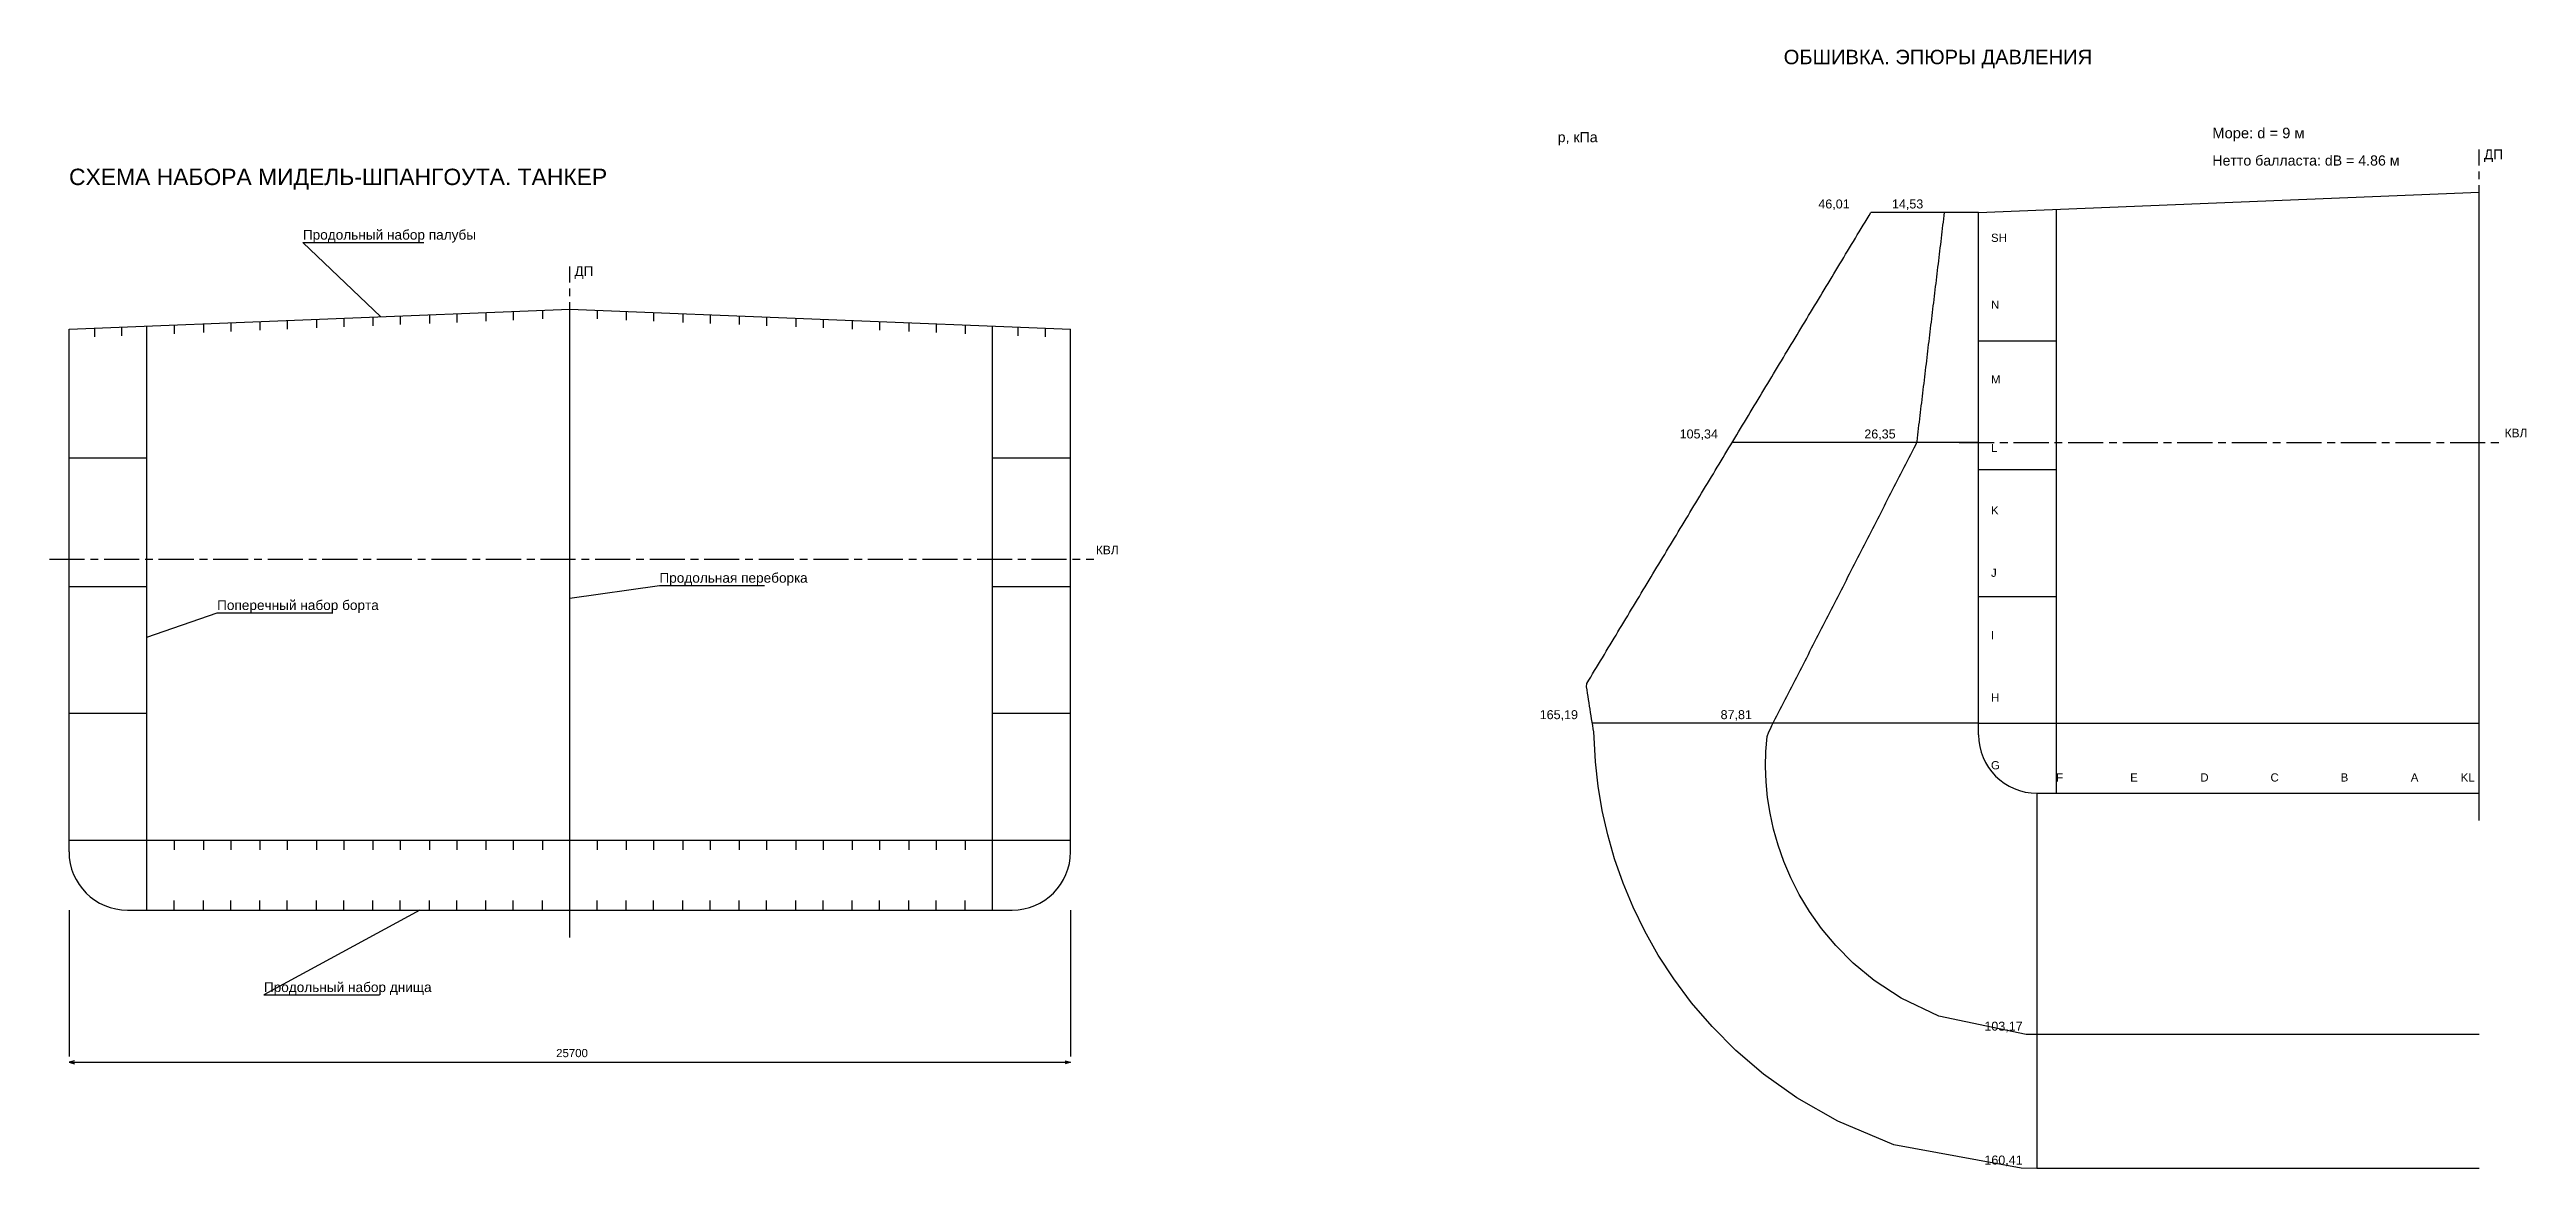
# Model space of a CAD drawing. Header units: millimetres. Extents: x -5500 to 149650, y -17240 to 192034.
# Drawn here: x -500 to 63061, y 26376 to 55076 of the extents above; entities that cross this region are included whole.
import ezdxf

# ---------------------------------------------------------------- set-up
doc = ezdxf.new("R2010")
doc.units = ezdxf.units.MM
doc.linetypes.add('AXIS22', pattern=[1400, 900, -150, 200, -150])
for name, color, linetype in [('01_CENTER', 30, 'AXIS22'), ('01_DIM', 2, 'Continuous'), ('01_HULL', 4, 'Continuous'), ('01_MEMBER', 7, 'Continuous'), ('01_SEAM', 7, 'Continuous'), ('01_TEXT', 7, 'Continuous'), ('02_CENTER', 30, 'AXIS22'), ('02_HULL', 4, 'Continuous'), ('02_NET', 6, 'Continuous'), ('02_SEA', 3, 'Continuous'), ('02_TEXT', 7, 'Continuous')]:
    doc.layers.add(name, color=color, linetype=linetype)
doc.styles.add('RU', font='arial.ttf')

msp = doc.modelspace()

# ---------------------------------------------------------------- texts
at = {"layer": '01_DIM', "style": 'RU'}
msp.add_text('25700', height=210, dxfattribs=at).set_placement((12500, 29230))
at = {"layer": '01_TEXT', "style": 'RU'}
for s, height, p in [('СХЕМА НАБОРА МИДЕЛЬ-ШПАНГОУТА. ТАНКЕР', 420, (0, 51600)), ('Продольный набор палубы', 250, (6000, 50200)), ('ДП', 250, (12970, 49264)), ('КВЛ', 220, (26350, 42130)), ('Продольная переборка', 250, (15150, 41400)), ('Поперечный набор борта', 250, (3800, 40700)), ('Продольный набор днища', 250, (5000, 30900))]:
    msp.add_text(s, height=height, dxfattribs=at).set_placement(p)
at = {"layer": '02_NET', "style": 'RU'}
for s, height, p in [('Нетто балласта: dB = 4.86 м', 260, (55000, 52100)), ('46,01', 230, (44889, 51000)), ('105,34', 230, (41330, 45100)), ('165,19', 230, (37739, 37900)), ('160,41', 230, (49150, 26476))]:
    msp.add_text(s, height=height, dxfattribs=at).set_placement(p)
at = {"layer": '02_SEA', "style": 'RU'}
for s, height, p in [('Море: d = 9 м', 270, (55000, 52800)), ('14,53', 230, (46778, 51000)), ('26,35', 230, (46069, 45100)), ('87,81', 230, (42381, 37900)), ('103,17', 230, (49150, 29910))]:
    msp.add_text(s, height=height, dxfattribs=at).set_placement(p)
at = {"layer": '02_TEXT', "style": 'RU'}
for s, height, p in [('ОБШИВКА. ЭПЮРЫ ДАВЛЕНИЯ', 370, (44000, 54700)), ('p, кПа', 260, (38200, 52700)), ('ДП', 250, (61970, 52264)), ('SH', 210, (49320, 50142)), ('N', 210, (49320, 48427)), ('M', 210, (49320, 46510)), ('КВЛ', 220, (62500, 45130)), ('L', 210, (49320, 44751)), ('K', 210, (49320, 43151)), ('J', 210, (49320, 41551)), ('I', 210, (49320, 39951)), ('H', 210, (49320, 38351)), ('G', 210, (49320, 36613)), ('F', 210, (50992, 36300)), ('E', 210, (52892, 36300)), ('D', 210, (54692, 36300)), ('C', 210, (56492, 36300)), ('B', 210, (58292, 36300)), ('A', 210, (60092, 36300)), ('KL', 210, (61371, 36300))]:
    msp.add_text(s, height=height, dxfattribs=at).set_placement(p)

# ---------------------------------------------------------------- linework, layer by layer
at = {"layer": '01_CENTER'}
for p, q in [((12850, 32300), (12850, 49514)), ((-500, 42000), (26300, 42000))]:
    msp.add_line(p, q, dxfattribs=at)
at = {"layer": '01_DIM'}
for p, q in [((0, 33000), (0, 29250)), ((25700, 33000), (25700, 29250)), ((0, 29100), (25700, 29100))]:
    msp.add_line(p, q, dxfattribs=at)
for points in [[(140, 29140), (0, 29100), (140, 29060)], [(25560, 29140), (25700, 29100), (25560, 29060)]]:
    msp.add_lwpolyline(points, dxfattribs=at)
at = {"layer": '01_HULL'}
for p, q in [((12850, 33000), (12850, 48414)), ((0, 34500), (0, 47900)), ((2000, 33000), (2000, 47980)), ((23700, 33000), (23700, 47980)), ((25700, 34500), (25700, 47900)), ((0, 44600), (2000, 44600)), ((23700, 44600), (25700, 44600)), ((0, 41300), (2000, 41300)), ((23700, 41300), (25700, 41300)), ((0, 38050), (2000, 38050)), ((23700, 38050), (25700, 38050)), ((0, 34800), (25700, 34800)), ((1500, 33000), (24200, 33000))]:
    msp.add_line(p, q, dxfattribs=at)
msp.add_lwpolyline([(0, 47900), (12850, 48414), (25700, 47900)], dxfattribs=at)
for centre, start, end in [((1500, 34500), 180, 270), ((24200, 34500), 270, 360)]:
    msp.add_arc(centre, 1500, start, end, dxfattribs=at)
at = {"layer": '01_MEMBER'}
for p, q in [((10700, 48328), (10700, 48108)), ((11400, 48356), (11400, 48136)), ((12150, 48386), (12150, 48166)), ((13550, 48386), (13550, 48166)), ((14300, 48356), (14300, 48136)), ((15000, 48328), (15000, 48108)), ((650, 47926), (650, 47706)), ((1350, 47954), (1350, 47734)), ((2700, 48008), (2700, 47788)), ((3450, 48038), (3450, 47818)), ((4150, 48066), (4150, 47846)), ((4900, 48096), (4900, 47876)), ((5600, 48124), (5600, 47904)), ((6350, 48154), (6350, 47934)), ((7050, 48182), (7050, 47962)), ((7800, 48212), (7800, 47992)), ((8500, 48240), (8500, 48020)), ((9250, 48270), (9250, 48050)), ((9950, 48298), (9950, 48078)), ((15750, 48298), (15750, 48078)), ((16450, 48270), (16450, 48050)), ((17200, 48240), (17200, 48020)), ((17900, 48212), (17900, 47992)), ((18650, 48182), (18650, 47962)), ((19350, 48154), (19350, 47934)), ((20100, 48124), (20100, 47904)), ((20800, 48096), (20800, 47876)), ((21550, 48066), (21550, 47846)), ((22250, 48038), (22250, 47818)), ((23000, 48008), (23000, 47788)), ((24350, 47954), (24350, 47734)), ((25050, 47926), (25050, 47706)), ((2700, 34800), (2700, 34550)), ((3450, 34800), (3450, 34550)), ((4150, 34800), (4150, 34550)), ((4900, 34800), (4900, 34550)), ((5600, 34800), (5600, 34550)), ((6350, 34800), (6350, 34550)), ((7050, 34800), (7050, 34550)), ((7800, 34800), (7800, 34550)), ((8500, 34800), (8500, 34550)), ((9250, 34800), (9250, 34550)), ((9950, 34800), (9950, 34550)), ((10700, 34800), (10700, 34550)), ((11400, 34800), (11400, 34550)), ((12150, 34800), (12150, 34550)), ((13550, 34800), (13550, 34550)), ((14300, 34800), (14300, 34550)), ((15000, 34800), (15000, 34550)), ((15750, 34800), (15750, 34550)), ((16450, 34800), (16450, 34550)), ((17200, 34800), (17200, 34550)), ((17900, 34800), (17900, 34550)), ((18650, 34800), (18650, 34550)), ((19350, 34800), (19350, 34550)), ((20100, 34800), (20100, 34550)), ((20800, 34800), (20800, 34550)), ((21550, 34800), (21550, 34550)), ((22250, 34800), (22250, 34550)), ((23000, 34800), (23000, 34550)), ((2700, 33000), (2700, 33250)), ((3450, 33000), (3450, 33250)), ((4150, 33000), (4150, 33250)), ((4900, 33000), (4900, 33250)), ((5600, 33000), (5600, 33250)), ((6350, 33000), (6350, 33250)), ((7050, 33000), (7050, 33250)), ((7800, 33000), (7800, 33250)), ((8500, 33000), (8500, 33250)), ((9250, 33000), (9250, 33250)), ((9950, 33000), (9950, 33250)), ((10700, 33000), (10700, 33250)), ((11400, 33000), (11400, 33250)), ((12150, 33000), (12150, 33250)), ((13550, 33000), (13550, 33250)), ((14300, 33000), (14300, 33250)), ((15000, 33000), (15000, 33250)), ((15750, 33000), (15750, 33250)), ((16450, 33000), (16450, 33250)), ((17200, 33000), (17200, 33250)), ((17900, 33000), (17900, 33250)), ((18650, 33000), (18650, 33250)), ((19350, 33000), (19350, 33250)), ((20100, 33000), (20100, 33250)), ((20800, 33000), (20800, 33250)), ((21550, 33000), (21550, 33250)), ((22250, 33000), (22250, 33250)), ((23000, 33000), (23000, 33250))]:
    msp.add_line(p, q, dxfattribs=at)
at = {"layer": '01_SEAM'}
for points in [[(8000, 48220), (6000, 50130), (9105, 50130)], [(12850, 41000), (15150, 41330), (17850, 41330)], [(2000, 40000), (3800, 40630), (6770, 40630)], [(9000, 33000), (5000, 30830), (7970, 30830)]]:
    msp.add_lwpolyline(points, dxfattribs=at)
at = {"layer": '02_CENTER'}
for p, q in [((61850, 35300), (61850, 52514)), ((48500, 45000), (62450, 45000))]:
    msp.add_line(p, q, dxfattribs=at)
at = {"layer": '02_HULL'}
for p, q in [((49000, 37500), (49000, 50900)), ((51000, 36000), (51000, 50980)), ((61850, 36000), (61850, 51414)), ((49000, 47600), (51000, 47600)), ((49000, 44300), (51000, 44300)), ((49000, 41050), (51000, 41050)), ((49000, 37800), (61850, 37800)), ((50500, 36000), (61850, 36000))]:
    msp.add_line(p, q, dxfattribs=at)
msp.add_lwpolyline([(49000, 50900), (61850, 51414)], dxfattribs=at)
msp.add_arc((50500, 37500), 1500, 180, 270, dxfattribs=at)
at = {"layer": '02_NET'}
for p, q in [((49000, 50900), (46239, 50900)), ((49000, 45000), (42680, 45000)), ((49000, 37800), (39089, 37800)), ((50500, 36000), (50500, 26376))]:
    msp.add_line(p, q, dxfattribs=at)
msp.add_lwpolyline([(61850, 26376), (50500, 26376), (50094, 26383), (46830, 26984), (45393, 27587), (44336, 28191), (43486, 28797), (42774, 29405), (42165, 30013), (41638, 30623), (41180, 31235), (40781, 31848), (40434, 32463), (40134, 33079), (39878, 33696), (39662, 34315), (39486, 34935), (39346, 35557), (39242, 36180), (39173, 36805), (39138, 37431), (39125, 37574), (39112, 37656), (39099, 37739), (39085, 37822), (39072, 37905), (39059, 37988), (39046, 38070), (39033, 38153), (39019, 38236), (39006, 38319), (38993, 38401), (38980, 38484), (38967, 38567), (38953, 38650), (38940, 38732), (38949, 38815), (38998, 38898), (39048, 38981), (39098, 39064), (39148, 39146), (39198, 39229), (39248, 39312), (39298, 39395), (39348, 39477), (39398, 39560), (39448, 39643), (39498, 39726), (39548, 39809), (39598, 39891), (39648, 39974), (39698, 40057), (39748, 40140), (39797, 40222), (39847, 40305), (39897, 40388), (39947, 40471), (39997, 40553), (40047, 40636), (40097, 40719), (40147, 40802), (40197, 40885), (40247, 40967), (40297, 41050), (40347, 41133), (40397, 41216), (40447, 41298), (40497, 41381), (40547, 41464), (40596, 41547), (40646, 41630), (40696, 41712), (40746, 41795), (40796, 41878), (40846, 41961), (40896, 42043), (40946, 42126), (40996, 42209), (41046, 42292), (41096, 42374), (41146, 42457), (41196, 42540), (41246, 42623), (41296, 42706), (41346, 42788), (41395, 42871), (41445, 42954), (41495, 43037), (41545, 43119), (41595, 43202), (41645, 43285), (41695, 43368), (41745, 43450), (41795, 43533), (41845, 43616), (41895, 43699), (41945, 43782), (41995, 43864), (42045, 43947), (42095, 44030), (42145, 44113), (42195, 44195), (42244, 44278), (42294, 44361), (42344, 44444), (42394, 44527), (42444, 44609), (42494, 44692), (42544, 44775), (42594, 44858), (42644, 44940), (42694, 45023), (42744, 45106), (42794, 45189), (42844, 45271), (42894, 45354), (42944, 45437), (42994, 45520), (43043, 45603), (43093, 45685), (43143, 45768), (43193, 45851), (43243, 45934), (43293, 46016), (43343, 46099), (43393, 46182), (43443, 46265), (43493, 46348), (43543, 46430), (43593, 46513), (43643, 46596), (43693, 46679), (43743, 46761), (43793, 46844), (43842, 46927), (43892, 47010), (43942, 47092), (43992, 47175), (44042, 47258), (44092, 47341), (44142, 47424), (44192, 47506), (44242, 47589), (44292, 47672), (44342, 47755), (44392, 47837), (44442, 47920), (44492, 48003), (44542, 48086), (44592, 48169), (44641, 48251), (44691, 48334), (44741, 48417), (44791, 48500), (44841, 48582), (44891, 48665), (44941, 48748), (44991, 48831), (45041, 48913), (45091, 48996), (45141, 49079), (45191, 49162), (45241, 49245), (45291, 49327), (45341, 49410), (45391, 49493), (45440, 49576), (45490, 49658), (45540, 49741), (45590, 49824), (45640, 49907), (45690, 49990), (45740, 50072), (45790, 50155), (45840, 50238), (45890, 50321), (45940, 50403), (45990, 50486), (46040, 50569), (46090, 50652), (46140, 50734), (46190, 50817), (46239, 50900)], dxfattribs=at)
at = {"layer": '02_SEA'}
for p, q in [((49000, 50900), (48128, 50900)), ((49000, 45000), (47419, 45000)), ((49000, 37800), (43731, 37800)), ((50500, 36000), (50500, 29810))]:
    msp.add_line(p, q, dxfattribs=at)
msp.add_lwpolyline([(61850, 29810), (50500, 29810), (50219, 29815), (47980, 30280), (47017, 30739), (46325, 31194), (45781, 31645), (45337, 32090), (44968, 32531), (44659, 32968), (44399, 33399), (44182, 33826), (44002, 34248), (43856, 34666), (43739, 35079), (43651, 35487), (43588, 35891), (43551, 36289), (43536, 36684), (43544, 37073), (43573, 37458), (43616, 37574), (43658, 37656), (43700, 37739), (43743, 37822), (43785, 37905), (43828, 37988), (43870, 38070), (43912, 38153), (43955, 38236), (43997, 38319), (44039, 38401), (44082, 38484), (44124, 38567), (44167, 38650), (44209, 38732), (44251, 38815), (44294, 38898), (44336, 38981), (44379, 39064), (44421, 39146), (44463, 39229), (44506, 39312), (44548, 39395), (44591, 39477), (44633, 39560), (44675, 39643), (44718, 39726), (44760, 39809), (44803, 39891), (44845, 39974), (44887, 40057), (44930, 40140), (44972, 40222), (45015, 40305), (45057, 40388), (45099, 40471), (45142, 40553), (45184, 40636), (45226, 40719), (45269, 40802), (45311, 40885), (45354, 40967), (45396, 41050), (45438, 41133), (45481, 41216), (45523, 41298), (45566, 41381), (45608, 41464), (45650, 41547), (45693, 41630), (45735, 41712), (45778, 41795), (45820, 41878), (45862, 41961), (45905, 42043), (45947, 42126), (45990, 42209), (46032, 42292), (46074, 42374), (46117, 42457), (46159, 42540), (46202, 42623), (46244, 42706), (46286, 42788), (46329, 42871), (46371, 42954), (46414, 43037), (46456, 43119), (46498, 43202), (46541, 43285), (46583, 43368), (46625, 43450), (46668, 43533), (46710, 43616), (46753, 43699), (46795, 43782), (46837, 43864), (46880, 43947), (46922, 44030), (46965, 44113), (47007, 44195), (47049, 44278), (47092, 44361), (47134, 44444), (47177, 44527), (47219, 44609), (47261, 44692), (47304, 44775), (47346, 44858), (47389, 44940), (47422, 45023), (47432, 45106), (47442, 45189), (47452, 45271), (47462, 45354), (47472, 45437), (47482, 45520), (47491, 45603), (47501, 45685), (47511, 45768), (47521, 45851), (47531, 45934), (47541, 46016), (47551, 46099), (47561, 46182), (47571, 46265), (47581, 46348), (47591, 46430), (47601, 46513), (47611, 46596), (47621, 46679), (47631, 46761), (47641, 46844), (47651, 46927), (47661, 47010), (47671, 47092), (47680, 47175), (47690, 47258), (47700, 47341), (47710, 47424), (47720, 47506), (47730, 47589), (47740, 47672), (47750, 47755), (47760, 47837), (47770, 47920), (47780, 48003), (47790, 48086), (47800, 48169), (47810, 48251), (47820, 48334), (47830, 48417), (47840, 48500), (47850, 48582), (47859, 48665), (47869, 48748), (47879, 48831), (47889, 48913), (47899, 48996), (47909, 49079), (47919, 49162), (47929, 49245), (47939, 49327), (47949, 49410), (47959, 49493), (47969, 49576), (47979, 49658), (47989, 49741), (47999, 49824), (48009, 49907), (48019, 49990), (48029, 50072), (48038, 50155), (48048, 50238), (48058, 50321), (48068, 50403), (48078, 50486), (48088, 50569), (48098, 50652), (48108, 50734), (48118, 50817), (48128, 50900)], dxfattribs=at)

msp.set_redraw_order([(e.dxf.handle, doc.entitydb.next_handle()) for e in msp.query("TEXT MTEXT ATTDEF DIMENSION ARC_DIMENSION")])  # texts and dimensions are drawn at this point

doc.saveas('drawing.dxf')
